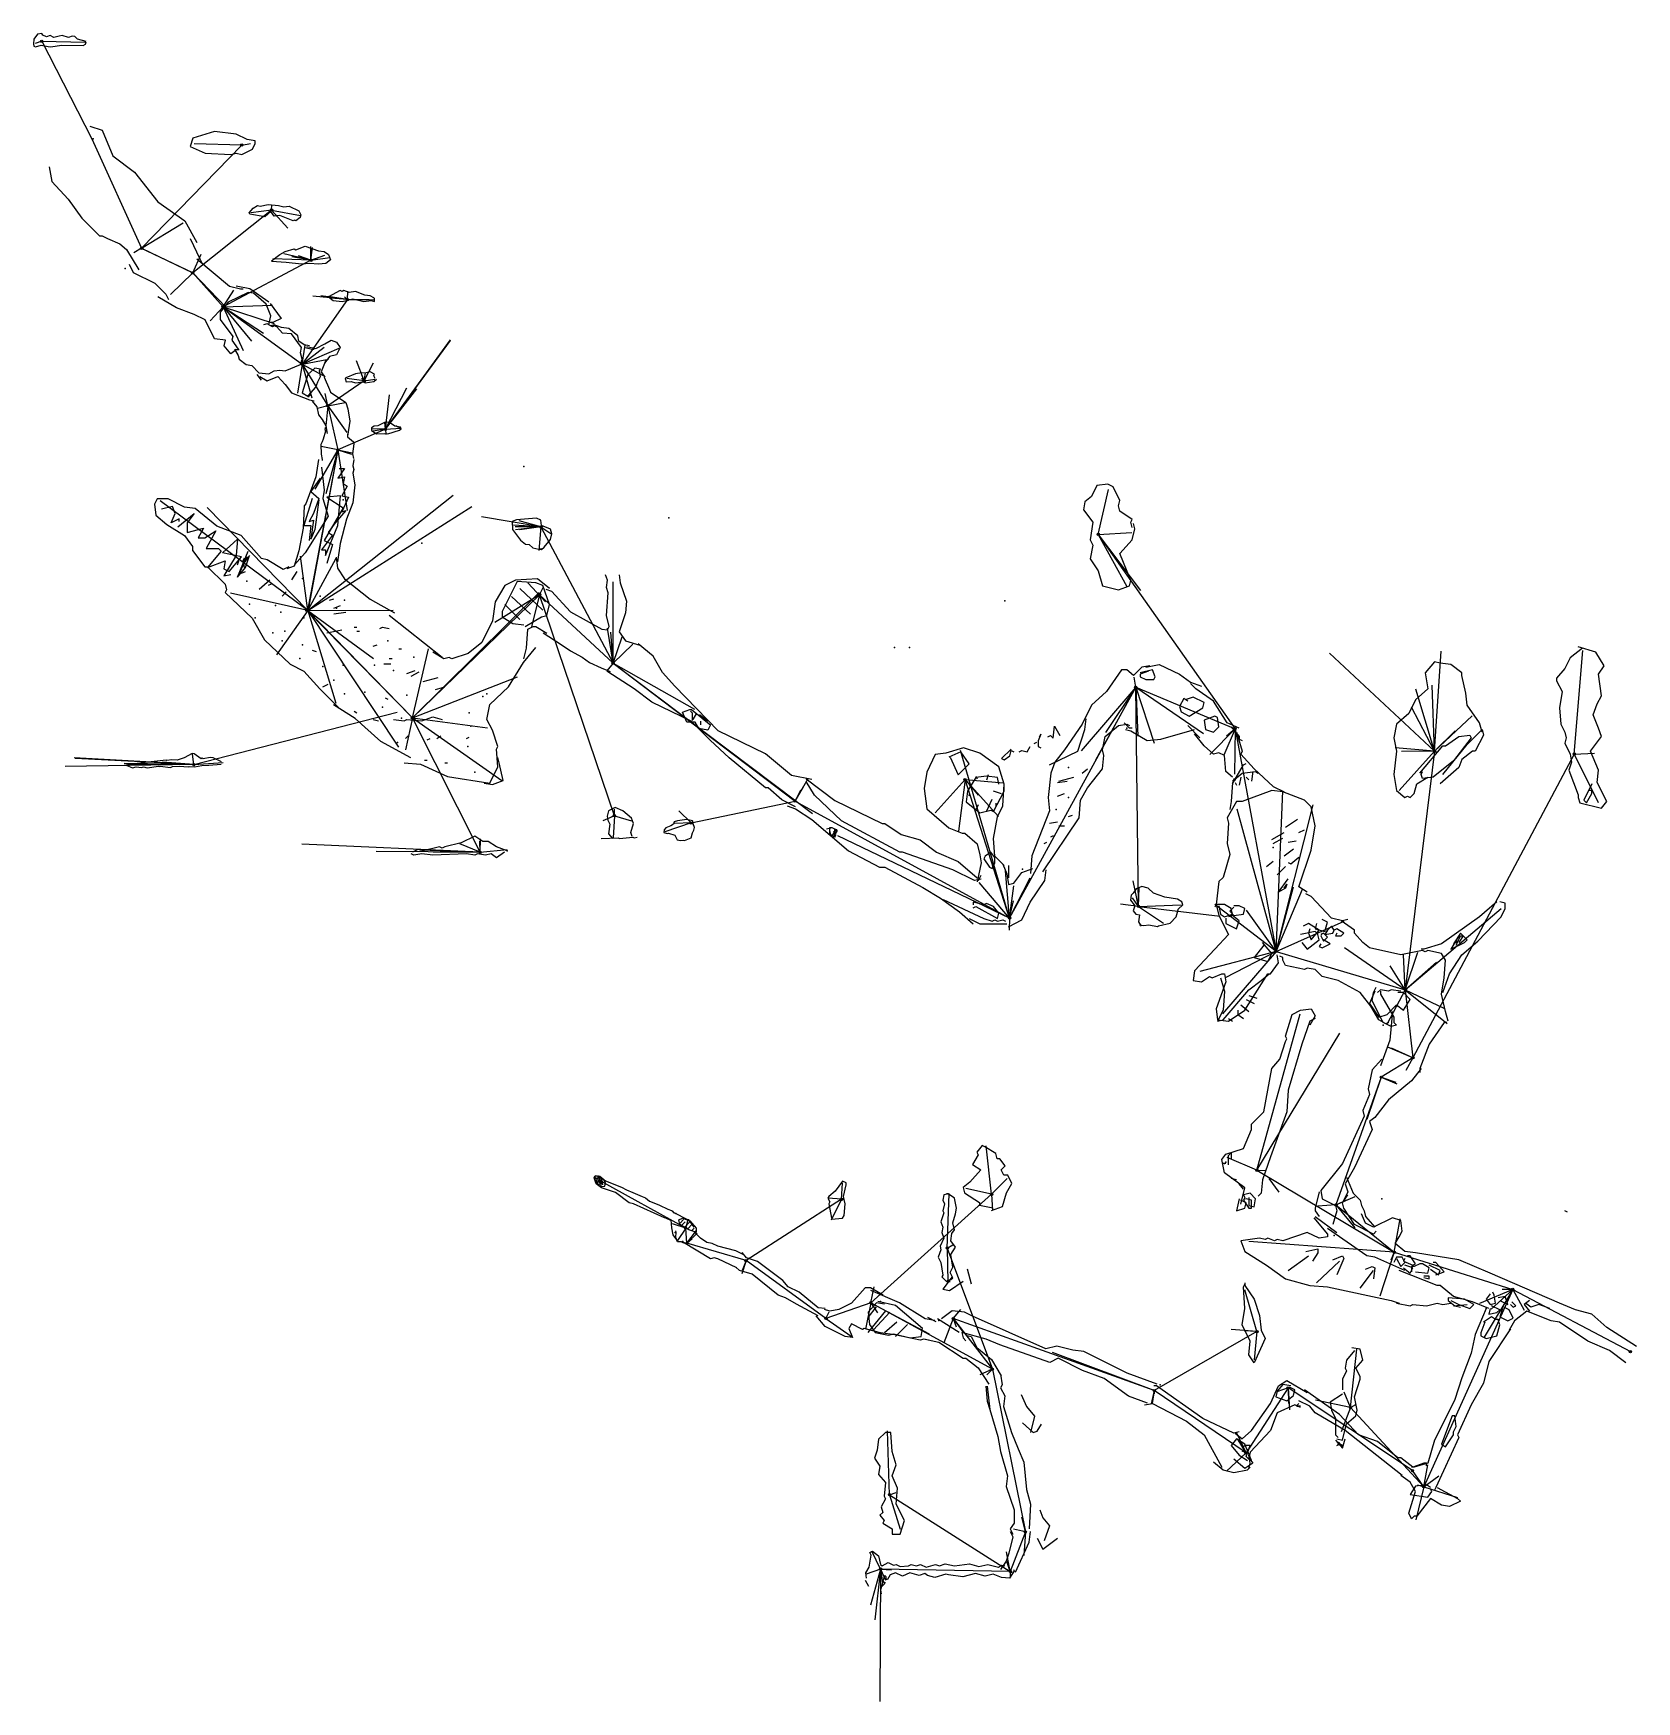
# Model space of a CAD drawing. Extents: x -5 to 137, y -138 to 9.
import ezdxf

# ---------------------------------------------------------------- set-up
doc = ezdxf.new("R2010")
doc.units = 0

msp = doc.modelspace()

# ---------------------------------------------------------------- linework, layer by layer
at = {"layer": 'Shots', "color": 1}
for p, q in [((0, 0), (4.396, -9.68)), ((4.396, -9.68), (8.918, -11.866)), ((8.918, -11.866), (11.608, -14.858)), ((11.608, -14.858), (18.62, -19.938)), ((18.62, -19.938), (20.874, -23.616)), ((20.874, -23.616), (21.762, -27.524)), ((21.762, -27.524), (19.11, -41.744)), ((28.358, -51.242), (39.62, -40.344)), ((39.62, -40.344), (46.116, -46.386)), ((19.11, -41.744), (28.358, -51.242)), ((46.116, -46.386), (62.234, -58.61)), ((81.214, -68.962), (92.378, -48.532)), ((92.378, -48.532), (101.172, -52.2)), ((101.172, -52.2), (104.79, -71.914)), ((81.214, -68.962), (77.266, -56.706)), ((62.234, -58.61), (81.214, -68.962)), ((104.79, -71.914), (116.23, -75.304)), ((116.23, -75.304), (116.902, -81.33)), ((116.902, -81.33), (114.104, -83.036)), ((114.104, -83.036), (110.092, -94.344)), ((52.556, -96.404), (44.98, -92.218)), ((110.092, -94.344), (115.248, -98.536)), ((52.65, -97.728), (52.556, -96.404)), ((57.886, -99.27), (52.65, -97.728)), ((115.248, -98.536), (125.738, -101.824)), ((64.95, -104.386), (57.886, -99.27)), ((125.738, -101.824), (117.862, -119.292)), ((125.738, -101.824), (136.148, -107.328)), ((68.934, -103.004), (64.95, -104.386)), ((79.684, -108.88), (68.934, -103.004)), ((76.23, -104.404), (79.684, -108.88)), ((94.014, -110.772), (76.23, -104.404)), ((79.684, -108.88), (82.608, -123.28)), ((105.858, -110.532), (102.136, -116.298)), ((116.866, -117.854), (105.858, -110.532)), ((102.136, -116.298), (94.014, -110.772)), ((117.862, -119.292), (116.866, -117.854)), ((82.608, -123.28), (81.266, -126.788)), ((81.266, -126.788), (69.8, -126.568))]:
    msp.add_line(p, q, dxfattribs=at)
for centre in [(-4.44, 8.64), (13.26, -0.54), (15.9, -6.3), (4.396, -9.68), (8.918, -11.866), (19.38, -10.74), (11.608, -14.858), (22.62, -14.22), (18.62, -19.938), (24.1, -21.42), (20.874, -23.616), (25.98, -25.7), (21.762, -27.524), (39.74, -34.34), (89.06, -35), (39.62, -40.344), (19.11, -41.744), (46.116, -46.386), (92.378, -48.532), (28.358, -51.242), (101.172, -52.2), (118.82, -54.2), (131.18, -54.44), (9.02, -55.38), (77.266, -56.706), (62.234, -58.61), (46.24, -59.9), (53.02, -60.54), (34.36, -63.14), (92.62, -67.92), (81.214, -68.962), (104.79, -71.914), (116.23, -75.304), (116.902, -81.33), (114.104, -83.036), (103.1, -91.28), (44.98, -92.218), (66.34, -93.84), (79.62, -93.4), (110.092, -94.344), (52.556, -96.404), (52.65, -97.728), (75.7, -98.16), (115.248, -98.536), (57.886, -99.27), (125.738, -101.824), (68.934, -103.004), (64.95, -104.386), (76.23, -104.404), (103.1, -105.56), (136.148, -107.328), (79.684, -108.88), (94.014, -110.772), (105.858, -110.532), (111.38, -112.28), (102.136, -116.298), (116.866, -117.854), (117.862, -119.292), (70.58, -120), (82.608, -123.28), (69.8, -126.568), (81.266, -126.788)]:
    msp.add_circle(centre, 0.1, dxfattribs=at)
at = {"layer": 'Sketch', "color": 255}
for p, q in [((-4.44, 8.64), (0, 0)), ((13.26, -0.54), (4.396, -9.68)), ((15.9, -6.3), (8.918, -11.866)), ((19.38, -10.74), (11.608, -14.858)), ((22.62, -14.22), (18.62, -19.938)), ((24.1, -21.42), (20.874, -23.616)), ((25.98, -25.7), (21.762, -27.524)), ((39.74, -34.34), (46.116, -46.386)), ((89.06, -35), (101.172, -52.2)), ((46.24, -59.9), (39.62, -40.344)), ((92.62, -67.92), (92.378, -48.532)), ((9.02, -55.38), (27, -50.738)), ((34.36, -63.14), (28.358, -51.242)), ((118.82, -54.2), (116.23, -75.304)), ((131.18, -54.44), (116.902, -81.33)), ((53.02, -60.54), (62.234, -58.61)), ((103.1, -91.28), (115.248, -98.536)), ((66.34, -93.84), (57.886, -99.27)), ((79.62, -93.4), (68.934, -103.004)), ((75.7, -98.16), (79.684, -108.88)), ((103.1, -105.56), (94.014, -110.772)), ((111.38, -112.28), (117.862, -119.292)), ((70.58, -120), (81.266, -126.788))]:
    msp.add_line(p, q, dxfattribs=at)
at = {"layer": 'Sketch', "color": 0}
for points in [[(-0.5, 8.62), (-1.26, 8.82), (-1.5, 9.06), (-1.74, 9.1), (-2.06, 8.98), (-2.62, 9.14), (-2.9, 9.1), (-3.38, 8.98), (-3.7, 9.14), (-4.02, 9.02), (-4.34, 9.18), (-4.42, 9.34), (-4.82, 9.26), (-5.14, 8.82), (-5.18, 8.42), (-5.14, 8.22), (-4.98, 8.14), (-4.5, 8.3), (-3.86, 8.18), (-3.62, 8.14), (-2.7, 8.3), (-0.78, 8.26), (-0.58, 8.38), (-0.5, 8.58)], [(-0.18, 1.14), (0.9, 0.78), (1.86, -1.5), (3.78, -2.94), (5.82, -5.58), (8.22, -7.26), (9.3, -9.18)], [(14.46, -0.18), (13.74, -0.06), (12.78, 0.42), (10.86, 0.66), (8.94, 0.06), (8.7, -0.66), (10.02, -1.26), (12.3, -1.38), (12.78, -1.26), (13.26, -1.38), (14.22, -0.9), (14.46, -0.42), (14.46, -0.18)], [(-3.78, -2.46), (-3.54, -3.78), (-2.1, -5.34), (-0.9, -7.02), (0.66, -8.58), (0.9, -8.58), (1.38, -8.82), (2.46, -9.3), (3.06, -9.78), (4.14, -11.58)], [(15.84, -6.42), (15.3, -6.9), (13.98, -6.66), (13.92, -6.54), (14.28, -6.12), (14.64, -5.88), (14.88, -5.94), (15.6, -5.82), (16.5, -5.88), (16.98, -6), (17.46, -5.94), (18.3, -6.36), (18.48, -6.72), (18.42, -6.96), (18.06, -7.26), (17.94, -7.2), (17.82, -7.26), (16.62, -6.78), (16.14, -6.84), (15.84, -6.42)], [(8.7, -8.82), (9.54, -10.62), (9.78, -11.1)], [(15.9, -10.78), (16.62, -10.22), (17.1, -9.98), (17.9, -9.74), (18.06, -9.82), (18.86, -9.5), (20.06, -9.9), (20.54, -9.98), (20.94, -10.22), (21.1, -10.7), (20.7, -11.02), (20.06, -11.1), (19.26, -11.02), (18.54, -11.1), (17.18, -10.94), (15.9, -10.86)], [(3.3, -11.1), (3.66, -11.82), (5.58, -12.78), (6.54, -13.74), (6.78, -14.22)], [(9.3, -10.62), (12.18, -13.02), (13.14, -13.26), (13.38, -13.26)], [(15.66, -14.46), (13.98, -13.26), (12.78, -13.02)], [(13.02, -18.66), (12.78, -18.66), (12.3, -19.02), (11.7, -18.3), (11.82, -17.82), (10.86, -17.7), (10.02, -16.02), (9.06, -15.54), (7.5, -14.94), (5.82, -13.98)], [(15.78, -14.58), (16.74, -15.9), (16.02, -16.26), (15.78, -16.26)], [(24.94, -14.06), (24.62, -13.9), (24.14, -13.82), (23.34, -13.5), (22.78, -13.58), (22.3, -13.42), (22.14, -13.5), (21.98, -13.42), (20.94, -13.98), (21.34, -14.3), (22.14, -14.38), (23.1, -14.14), (24.06, -14.38), (24.7, -14.3), (25.02, -14.38), (25.02, -14.06)], [(19.26, -18.3), (18.78, -18.22), (18.3, -17.9), (18.22, -17.42), (17.42, -16.78), (16.78, -16.7), (16.14, -16.46), (15.82, -16.54)], [(18.86, -18.46), (19.5, -18.62), (19.66, -18.62)], [(19.02, -18.38), (19.82, -18.54), (20.62, -18.14), (21.18, -17.82), (21.66, -17.98), (21.98, -18.46), (21.66, -19.1), (21.02, -19.26), (20.62, -19.82)], [(20.7, -19.58), (20.3, -20.62), (20.62, -21.1)], [(25.06, -21.22), (24.94, -20.98), (25.02, -20.82), (24.62, -20.62), (24.14, -20.74), (23.9, -20.7), (23.34, -20.78), (22.46, -21.14), (22.42, -21.22), (22.5, -21.5), (22.94, -21.46), (23.34, -21.58), (24.02, -21.5), (24.18, -21.58), (24.94, -21.46), (25.18, -21.26)], [(15.02, -21.34), (14.62, -20.86)], [(14.86, -21.02), (15.5, -21.42), (16.46, -21.02), (17.1, -21.74), (17.66, -22.46), (19.26, -23.1), (19.66, -23.18)], [(20.54, -21.1), (21.02, -22.18), (21.1, -22.42), (22.46, -23.34), (22.66, -23.9), (22.82, -24.98), (22.62, -26.3)], [(19.5, -23.22), (19.9, -23.7), (20.06, -24.42), (20.38, -24.82), (20.7, -25.38), (20.82, -26.06)], [(27.38, -25.62), (26.98, -25.46), (26.82, -25.42), (26.34, -25.1), (25.94, -25.06), (25.3, -25.38), (24.98, -25.42), (24.74, -25.58), (24.74, -25.82), (25.06, -26.02), (25.22, -26.1), (25.86, -26.06), (26.18, -26.1), (27.22, -25.78), (27.38, -25.66), (27.3, -25.5), (26.98, -25.46), (26.9, -25.38)], [(20.62, -25.54), (20.66, -25.62), (20.62, -25.7), (20.66, -25.86), (20.46, -26.58), (20.38, -26.82), (20.26, -27.06), (20.3, -27.9), (20.38, -28.38), (20.38, -28.46)], [(22.62, -26.14), (22.62, -26.38), (23.14, -26.82), (23.18, -26.98), (23.06, -27.86), (23.14, -28.3)], [(20.06, -28.38), (19.82, -29.9), (18.94, -32.3), (18.78, -32.46), (18.7, -34.46), (18.3, -36.46), (17.9, -37.82), (17.26, -38.06)], [(23.18, -28.38), (23.1, -28.94), (23.18, -29.26), (23.1, -29.58), (23.26, -30.62), (23.1, -32.22), (22.54, -33.66), (21.98, -35.82), (21.74, -37.42)], [(92.06, -34.4), (91.94, -33.92), (92.06, -33.68), (90.98, -32.96), (90.86, -32.48), (90.98, -32), (90.38, -30.8), (89.9, -30.56), (88.94, -30.68), (88.46, -31.64), (87.86, -32.12), (87.74, -32.84), (88.58, -33.92), (88.34, -35.48), (88.58, -35.96), (88.34, -37.16), (89.06, -38.24), (89.42, -39.56), (90.86, -39.92), (91.82, -39.56), (91.94, -39.08), (90.98, -36.68), (92.06, -35.48), (92.3, -34.52), (92.18, -34.04)], [(17.42, -37.86), (16.94, -38.1), (15.5, -37.26), (15.02, -37.14), (13.22, -35.1), (11.06, -34.26), (9.14, -32.7), (8.18, -32.58), (6.74, -31.86), (5.78, -31.86), (5.54, -32.34), (5.66, -33.3), (6.62, -34.14), (8.18, -35.1), (8.9, -36.06), (8.9, -36.42), (9.98, -37.86), (10.22, -37.86), (11.78, -39.42), (11.9, -39.9), (11.78, -40.14), (14.18, -42.42), (15.26, -44.34), (17.54, -46.5), (18.74, -47.1), (20.18, -48.66), (21.86, -50.34)], [(39.54, -36.3), (39.78, -36.34), (40.02, -36.14), (40.58, -35.46), (40.7, -34.94), (40.58, -34.54), (39.94, -34.26), (39.78, -34.22), (39.74, -33.74), (39.34, -33.58), (37.58, -33.7), (37.18, -33.86), (37.22, -34.58), (37.94, -35.5), (38.38, -35.86), (38.7, -35.9), (39.02, -36.18), (39.54, -36.3), (39.78, -36.26)], [(21.62, -37.02), (21.74, -37.98), (22.34, -38.94), (24.62, -40.74), (26.78, -41.94)], [(40.5, -39.78), (39.42, -38.94), (37.5, -39.06), (36.54, -39.54), (35.7, -40.98), (35.46, -42.66), (34.5, -44.58), (33.3, -45.54), (31.86, -46.02), (31.62, -45.9), (31.14, -46.02), (30.18, -45.42)], [(40.18, -39.86), (40.66, -40.02), (42.34, -41.86), (45.14, -43.38), (45.62, -43.46), (45.78, -43.14), (45.54, -42.18), (45.7, -40.18), (45.54, -39.7), (45.62, -39.06), (45.46, -38.58)], [(46.66, -38.58), (46.74, -39.3), (47.3, -40.9), (47.22, -41.94), (46.66, -43.62), (47.22, -44.42), (48.5, -44.82)], [(26.32, -42.14), (31, -45.86)], [(38.22, -46.02), (38.46, -45.06), (38.58, -43.38), (39.06, -43.14), (39.3, -43.14), (40.26, -43.74)], [(39.94, -43.7), (41.54, -44.74), (42.34, -45.3), (43.38, -45.86), (44.02, -46.34), (45.06, -46.82), (45.86, -47.14)], [(27.64, -55.22), (29.08, -55.34), (31.48, -56.42), (35.2, -57.02), (35.92, -55.58), (35.8, -54.02), (35.92, -53.78), (35.44, -52.34), (34.96, -51.38), (35.2, -50.06), (36.88, -48.5), (38.2, -46.34), (39.28, -45.02)], [(63.7, -56.7), (61.9, -56.34), (59.62, -54.42), (55.42, -52.38), (51.58, -48.42), (50.5, -47.22), (49.66, -45.78), (48.34, -44.7)], [(131.9, -45.08), (130.82, -45.92), (130.34, -46.88), (129.62, -47.72), (129.62, -47.96), (130.1, -48.92), (129.86, -50.36), (129.98, -51.8), (130.34, -52.52), (130.46, -53), (130.34, -53.48), (130.82, -54.44), (130.94, -55.16), (130.7, -55.88), (131.54, -58.04), (131.54, -58.28)], [(131.54, -58.28), (131.66, -58.76), (133.58, -59.24), (134.06, -58.64), (133.22, -56.96), (133.34, -55.88), (132.62, -54.2), (133.58, -52.88), (133.34, -52.16), (132.86, -50.96), (133.22, -50), (133.58, -49.28), (133.34, -47.36), (133.82, -46.64), (133.1, -45.44), (131.54, -44.96)], [(62.26, -59.1), (61.06, -58.5), (59.86, -57.42), (59.62, -57.42), (56.38, -54.78), (54.7, -53.22), (53.02, -51.54), (49.54, -49.86), (47.98, -48.66), (45.58, -47.1)], [(93.62, -46.64), (92.9, -46.76), (92.18, -47.48), (91.58, -47), (91.1, -47), (89.78, -48.92), (88.46, -50.12), (87.62, -51.8), (86.06, -54.08), (85.22, -55.16), (84.86, -56.12), (84.62, -58.28), (84.74, -59.48), (83.18, -63.44), (83.06, -65)], [(93.26, -46.76), (94.46, -46.52), (96.26, -47.36), (97.22, -48.08), (98.18, -48.44)], [(123.02, -52.52), (122.78, -51.68), (121.7, -50.12), (121.58, -49.04), (121.22, -47.48), (121.22, -47.24), (120.26, -46.52), (119.3, -46.4), (118.82, -46.28), (117.98, -47.24), (118.22, -48.68), (117.14, -49.64), (116.54, -50.84), (115.46, -51.8), (115.22, -53), (115.46, -54.2), (115.22, -56.24), (115.46, -57.68), (116.18, -58.28), (116.42, -58.16), (116.66, -58.28), (117.02, -57.92), (117.26, -57.08), (118.22, -56.48)], [(28.22, -54.78), (25.58, -53.34), (23.3, -51.3), (21.38, -50.1)], [(84.74, -55.4), (87.26, -54.2), (87.86, -52.28), (87.98, -51.32)], [(83.86, -52.92), (83.98, -52.68), (83.74, -53.28), (83.74, -53.76), (83.98, -53.88)], [(84.14, -64.88), (87.38, -60.08), (87.5, -58.52), (88.1, -57.44), (89.42, -55.76), (89.54, -54.56), (89.42, -54.08), (89.66, -52.88), (90.86, -51.92), (91.58, -51.8), (91.82, -51.92)], [(84.58, -52.92), (84.82, -52.8), (85.06, -53.04), (85.18, -51.96), (85.66, -52.8)], [(92.06, -52.16), (91.82, -52.16), (91.34, -51.68)], [(91.46, -52.28), (91.94, -52.4), (93.38, -53.24), (94.58, -53.12), (97.58, -52.28)], [(98.06, -53), (96.98, -51.92)], [(100.94, -56.48), (100.34, -56), (100.22, -54.56), (99.74, -54.32), (99.26, -54.44), (98.42, -53.72), (97.58, -52.64)], [(100.82, -52.04), (101.54, -52.88), (101.54, -53.12), (101.78, -53.24)], [(101.3, -52.52), (101.78, -54.2), (101.66, -54.44), (102.86, -55.76), (104.54, -57.32), (105.5, -57.8)], [(11.48, -55.14), (10.72, -54.78), (10.48, -54.74), (9.84, -54.86), (9.76, -54.82), (9.68, -54.86), (9.04, -54.42), (8.88, -54.38), (8.16, -54.78), (7.56, -54.98), (7.08, -54.94), (6.64, -55.02), (6.56, -54.98), (4.72, -55.18), (3.52, -55.34), (3.36, -55.42), (3.28, -55.38), (3.04, -55.42), (3.6, -55.66), (3.92, -55.58), (4.4, -55.62), (4.56, -55.58), (4.88, -55.66), (5.88, -55.5), (5.96, -55.54), (6.04, -55.5), (6.96, -55.62), (7.12, -55.54), (7.76, -55.5), (8.52, -55.58), (8.6, -55.54), (9.08, -55.58), (9.72, -55.46), (10.36, -55.42), (11.44, -55.34)], [(80.74, -64.32), (79.9, -63.48), (79.78, -61.92), (80.14, -60), (80.62, -59.04), (80.74, -57.12), (80.26, -55.56), (78.58, -54.36), (77.14, -53.88), (75.58, -54.36), (74.62, -54.48), (73.9, -56.04), (73.66, -57.48), (73.9, -59.28), (75.82, -60.96), (77.02, -61.44), (77.26, -61.44), (78.34, -62.4), (78.58, -63.36), (78.7, -64.08), (78.34, -65.76)], [(81.34, -54), (80.5, -54.84), (80.74, -54.96), (81.22, -54.6), (81.34, -54.12), (81.58, -54.24)], [(82.06, -54.24), (82.3, -54.12), (82.78, -54.24), (83.02, -53.76)], [(83.38, -53.52), (83.62, -53.4)], [(34.72, -57.02), (35.44, -57.14), (36.4, -56.78), (36.04, -55.22), (35.92, -54.74)], [(101.06, -56.6), (100.94, -57.08), (101.9, -55.4), (102.14, -55.28)], [(100.94, -56.84), (101.78, -56.12), (102.98, -56), (103.22, -56.12)], [(102.74, -56), (102.62, -56.84)], [(63.22, -56.64), (65.74, -58.56), (69.94, -60.6), (70.18, -60.6), (71.62, -61.56), (73.3, -62.04), (74.74, -63.12), (76.66, -63.96), (78.34, -65.4)], [(78.7, -65.52), (78.1, -65.64), (76.18, -64.68), (71.74, -63.12), (71.5, -63.12), (66.34, -60.36), (63.94, -58.08), (63.22, -56.88)], [(80.26, -57.12), (80.14, -56.52), (79.18, -56.4), (78.22, -56.52), (77.5, -57.72), (77.38, -58.68), (78.58, -59.64), (79.54, -59.4), (79.78, -59.52), (80.74, -57.72), (80.74, -57.24)], [(77.62, -57.12), (77.74, -57.36)], [(78.22, -56.4), (78.34, -56.64)], [(79.3, -56.28), (79.18, -56.76)], [(100.94, -56.96), (100.82, -58.64), (100.7, -59.36)], [(101.18, -56.96), (101.3, -57.2)], [(101.66, -56.48), (101.54, -57.2)], [(102.14, -56.48), (102.38, -56.72)], [(61.54, -59.04), (62.26, -59.28), (63.7, -60.24), (66.94, -63), (69.7, -64.44), (70.18, -64.44), (73.54, -66.24), (75.1, -67.2), (76.78, -68.4), (77.98, -69.48)], [(78.22, -59.4), (78.46, -58.92)], [(79.18, -59.52), (79.66, -58.44)], [(80.5, -57.96), (79.78, -57.72)], [(80.02, -59.04), (80.02, -58.8)], [(107.54, -66.68), (106.82, -66.2), (107.9, -62.96), (108.26, -60.8), (107.9, -59.12), (107.3, -58.52), (105.38, -57.8), (104.42, -57.68), (101.78, -58.64), (101.3, -58.64), (100.46, -60.08), (100.58, -60.56), (100.46, -62.36), (100.7, -63.32), (100.1, -65.36), (99.74, -65.72), (99.5, -67.76), (99.74, -68.72), (100.58, -70.4), (99.38, -71.72), (97.58, -73.64), (97.46, -74.48), (98.18, -74.6), (98.9, -74.12), (99.14, -74.24), (99.98, -73.88), (100.22, -73.88), (100.34, -74.6), (99.5, -77), (99.62, -77.96), (100.58, -78.08), (102.02, -77.12), (104.06, -73.88), (104.3, -73.88), (105.02, -72.92), (104.9, -72.2)], [(47.82, -61.74), (47.7, -61.38), (47.94, -60.6), (47.76, -60.12), (46.98, -59.46), (46.32, -59.16), (45.72, -59.46), (45.6, -59.94), (45.66, -60.3), (45.84, -60.66), (45.72, -61.5), (46.08, -61.92)], [(53.14, -60.36), (52.66, -60.24), (51.82, -60.36), (51.52, -60.45), (51.46, -60.66), (51.22, -60.81), (50.8, -60.96), (50.65, -61.14), (50.62, -61.38), (50.92, -61.47), (51.04, -61.44), (51.58, -61.62), (51.79, -62.04), (52.09, -62.1), (52.33, -62.07), (52.45, -62.1), (53.02, -61.86), (53.14, -61.41), (53.26, -61.17), (53.32, -60.93), (53.2, -60.63), (53.17, -60.39), (53.11, -60.33)], [(36.76, -63.02), (35.8, -62.66), (35.08, -62.18), (34.6, -62.18), (33.88, -61.7), (32.68, -62.3), (31.24, -62.66), (31, -62.78), (30.76, -62.66), (29.32, -63.02), (28.84, -62.9), (28.36, -63.14)], [(36.52, -63.14), (35.8, -63.62), (35.32, -63.26), (34.84, -63.38), (34.12, -63.26), (33.88, -63.38), (33.16, -63.26), (30.16, -63.38), (29.2, -63.26), (28.48, -63.38), (28.24, -63.26)], [(80.62, -64.2), (80.98, -65.04), (81.1, -66), (81.58, -65.88), (82.3, -64.92), (83.26, -64.56)], [(81.1, -64.32), (81.1, -65.4)], [(81.1, -69.72), (82.3, -69.12), (83.02, -67.56), (84.34, -65.64), (84.46, -64.68)], [(78.46, -65.64), (78.7, -65.16)], [(95.42, -69.4), (95.94, -68.84), (96.14, -68.24), (96.14, -68.16), (96.54, -67.8), (96.46, -67.52), (96.06, -67.28), (94.94, -67.12), (93.94, -66.76), (93.46, -66.32), (92.9, -66.16), (92.42, -66.36), (92.14, -66.76), (91.98, -66.92), (91.9, -67.36), (92.22, -67.8), (92.26, -67.96), (92.14, -68.32), (92.38, -68.6), (92.7, -68.68), (92.62, -69.28), (92.86, -69.68)], [(75.34, -67.32), (78.94, -69), (79.66, -69.24), (79.9, -69.12), (80.14, -69.24), (80.62, -69.12), (80.86, -69.24)], [(111.14, -69.08), (110.66, -69.2), (109.7, -68.96), (107.9, -67.04), (107.42, -66.8)], [(124.34, -67.52), (122.78, -68.84), (119.42, -71.24), (117.86, -71.72), (117.62, -71.72)], [(119.54, -75.56), (120.14, -73.88), (121.22, -72.2), (122.66, -71), (124.7, -68.84), (125.06, -68.12), (125.06, -67.64), (124.58, -67.52)], [(77.62, -69), (78.58, -69.48), (80.98, -69.48)], [(120.02, -78.08), (119.78, -77.24), (119.42, -75.68), (119.66, -74.24), (119.78, -72.68), (119.42, -72.08), (118.22, -71.84), (117.98, -71.96), (117.74, -71.84), (115.82, -72.2), (113.06, -71.6), (112.46, -71.12), (111.74, -70.28), (111.74, -70.04), (110.54, -69.2)], [(120.98, -70.52), (120.26, -71.72), (121.46, -71.12), (121.7, -70.88), (121.1, -70.28), (120.5, -71.24), (120.86, -71), (120.74, -71.36), (120.86, -71.12), (121.1, -70.52), (121.34, -70.52), (120.98, -71.12)], [(114.74, -78.2), (114.5, -78.32), (113.9, -77.96), (113.18, -76.76), (112.22, -75.56), (110.3, -74.48), (108.86, -74.12), (108.26, -73.52), (107.54, -73.4), (107.3, -73.52), (105.62, -73.16), (105.38, -72.68), (105.38, -72.44), (105.14, -72.32)], [(99.86, -74.24), (100.22, -75.44), (100.1, -77.12), (99.62, -78.08), (100.1, -77.96), (102.38, -75.32), (103.46, -74.48), (104.18, -73.88)], [(101.66, -76.64), (102.38, -77.24)], [(102.14, -76.16), (102.86, -76.52)], [(102.38, -75.8), (103.1, -76.04)], [(101.66, -94.28), (102.02, -92.84), (100.22, -91.52), (99.98, -90.32), (100.34, -89.84), (101.9, -89.36), (102.62, -87.68), (102.62, -87.2), (103.7, -86.12), (104.42, -82.28), (105.14, -81.44), (105.62, -79.88), (105.74, -79.64), (105.62, -79.4), (106.22, -77.48), (106.94, -77.12), (107.9, -77), (108.26, -77.6), (107.78, -78.44)], [(100.58, -77.84), (100.94, -78.08)], [(101.42, -77.12), (101.42, -77.48), (101.9, -77.84)], [(108.26, -77.84), (107.78, -78.08), (107.06, -80.12), (105.86, -84.2), (105.74, -86.12), (104.3, -90.08), (103.58, -92.12), (103.46, -93.32), (103.22, -93.56)], [(115.1, -77.24), (114.86, -79.76), (114.02, -82.04)], [(119.9, -78.2), (119.66, -78.2), (118.34, -80.12), (117.5, -82.28), (117.5, -82.64)], [(114.14, -81.44), (113.3, -82.4), (112.94, -84.08), (113.06, -84.56), (112.46, -86), (112.58, -86.48), (110.66, -90.68), (108.74, -93.08), (108.86, -93.8), (110.06, -94.4), (110.18, -94.88), (109.82, -96.08)], [(117.62, -82.28), (116.78, -83.36), (114.74, -85.04), (113.54, -86.6), (113.06, -86.96), (113.3, -87.68), (111.74, -91.04), (110.9, -92.48), (111.14, -93.2), (110.66, -94.16)], [(79.62, -94.84), (80.58, -94.48), (80.94, -93.28), (81.42, -92.44), (81.06, -91.72), (80.7, -91.72), (80.46, -91.24), (80.82, -90.88), (80.34, -90.28), (80.1, -90.28), (79.98, -89.8), (79.02, -89.2), (78.78, -89.08), (78.3, -89.68), (78.42, -89.92), (77.94, -90.76), (78.66, -91.24), (77.7, -92.32), (77.1, -92.8), (77.22, -93.28), (78.54, -94.12), (78.54, -94.36), (79.74, -94.6)], [(100.58, -90.8), (100.58, -89.96), (100.82, -89.72), (100.82, -90.32)], [(100.34, -90.68), (100.1, -90.68)], [(51.3, -95.76), (50.74, -95.48), (50.66, -95.48), (47.94, -94.24), (47.54, -94.16), (46.34, -93.24), (45.1, -92.84), (44.62, -92.48), (44.46, -91.96), (44.5, -91.8), (44.82, -91.76), (45.46, -92.2), (46.86, -92.76), (47.3, -93), (47.86, -93.24), (48.7, -93.6), (48.98, -93.72), (49.34, -94), (49.74, -94.16), (50.22, -94.36), (50.98, -94.72), (51.3, -94.84), (51.5, -95.04), (51.58, -95.04), (51.66, -95.12), (51.74, -95.08)], [(65.46, -95.6), (66.42, -95.52), (66.58, -95.28), (66.66, -94.24), (66.5, -93.6), (66.74, -92.56), (66.74, -92.4), (66.42, -92.24), (65.78, -93.12), (65.22, -93.6), (65.14, -93.76), (65.3, -94.08), (65.22, -94.24), (65.46, -95.52)], [(101.3, -92.12), (100.82, -92)], [(101.9, -92.96), (101.54, -92.48)], [(105.08, -93.22), (104.18, -92.02)], [(111.02, -91.88), (111.62, -93.32), (112.22, -93.92), (112.34, -94.4), (112.58, -94.88), (112.7, -95.36), (113.54, -96.32)], [(75.86, -93.36), (75.38, -93.44), (75.3, -93.92), (75.46, -94.24), (75.3, -94.88), (75.38, -95.04), (75.14, -95.84), (75.3, -96.32), (75.22, -96.8), (75.38, -97.28), (75.06, -98), (75.14, -98.32), (74.9, -98.96), (75.14, -99.44), (75.3, -100.56), (75.22, -100.72), (75.62, -101.12), (75.94, -101.12)], [(75.7, -101.04), (76.02, -100.96), (76.18, -100.8), (75.94, -100.32), (76.18, -99.84), (76.02, -98.72), (76.42, -98.08), (76.02, -97.52), (76.1, -96.88), (76.34, -96.56), (76.18, -95.92), (76.42, -95.12), (76.5, -94.64), (76.34, -93.76), (75.78, -93.36), (75.62, -93.36)], [(108.62, -93.2), (108.26, -94.64), (108.26, -94.88), (108.62, -95.36)], [(113.66, -96.68), (113.42, -96.92), (111.74, -96.08), (110.78, -94.64), (110.66, -94.16), (111.14, -93.44)], [(51.22, -95.68), (51.3, -96.36), (51.42, -97), (51.82, -97.56)], [(53.3, -96.32), (52.82, -95.68), (52.74, -95.68), (51.54, -95.04), (51.38, -94.88)], [(108.14, -95.48), (109.34, -96.92), (109.34, -97.16), (108.62, -97.28), (107.54, -96.8), (105.38, -97.52), (104.9, -97.4), (104.66, -97.52), (104.06, -97.28), (103.82, -97.4), (103.34, -97.28), (101.66, -97.52), (102.02, -98.48), (103.94, -99.68), (105.62, -100.88), (107.78, -101.48), (109.34, -101.6), (114.98, -102.8), (115.7, -103.04)], [(108.26, -95.36), (110.18, -96.8)], [(136.7, -106.88), (134.06, -105.2), (132.74, -104), (131.3, -103.64), (129.86, -103.04), (123.74, -100.4), (120.98, -99.2), (117.14, -98.6), (116.18, -98.48), (115.34, -97.76), (115.7, -97.16), (115.94, -96.68), (115.82, -95.72), (115.1, -95.48), (113.42, -96.32), (112.7, -95.96), (112.34, -95.12)], [(52.38, -97.72), (52.14, -97.6), (51.82, -97.6), (51.66, -97.24), (51.7, -96.76), (51.66, -96.64)], [(57.62, -98.72), (56.98, -98.4), (55.38, -98), (54.9, -97.76), (54.42, -97.68), (53.86, -97.28), (53.3, -96.72)], [(116.18, -100.16), (113.54, -98.96), (112.82, -98.84), (109.34, -96.44)], [(57.06, -99.92), (55.38, -99.12), (55.06, -99.04), (54.74, -99.12), (52.34, -97.68), (52.26, -97.52)], [(64.9, -103.52), (64.26, -103.44), (62.58, -102.08), (61.62, -101.6), (61.14, -101.04), (58.9, -99.36), (57.94, -99.04), (57.54, -98.56)], [(105.86, -100.16), (107.66, -98.84)], [(107.42, -98.48), (108.5, -98.24), (108.5, -98.6), (108.02, -99.32)], [(109.82, -99.2), (110.66, -98.84), (110.78, -99.08), (110.18, -100.52)], [(64.26, -104.16), (62.34, -103.12), (61.38, -102.56), (60.74, -102.32), (58.42, -100.48), (57.3, -100.16), (56.98, -99.84)], [(77.46, -100), (77.82, -101.32)], [(108.38, -101.24), (110.42, -99.32)], [(112.22, -101.72), (113.42, -100.16)], [(112.7, -100.04), (113.3, -99.8), (113.54, -99.92), (113.42, -100.88)], [(123.62, -103.52), (122.18, -102.92), (120.5, -102.44), (119.3, -101.48), (119.06, -101.48), (115.7, -100.16)], [(70.02, -102.32), (68.9, -101.68), (68.42, -101.68), (67.22, -103.04), (66.1, -103.6), (65.3, -103.76), (64.82, -103.6)], [(76.14, -100.72), (75.3, -101.8), (75.9, -101.92), (77.1, -101.08)], [(102.02, -101.24), (102.02, -101.48), (102.86, -102.68), (103.34, -104.12), (103.46, -105.44), (103.82, -106.16), (102.86, -108.32), (102.38, -107.6), (102.5, -106.4), (101.78, -104.96), (102.02, -103.52), (101.9, -101.6), (102.02, -101.36)], [(74.58, -104.56), (73.74, -104.44), (71.46, -103), (68.94, -101.92)], [(115.46, -103.04), (116.66, -103.28), (116.9, -103.16), (118.1, -103.28), (119.06, -103.04), (119.54, -103.16), (120.26, -103.04)], [(120.5, -103.28), (121.7, -103.16)], [(74.02, -106.32), (73.62, -106.24), (73.3, -106.32), (71.06, -105.84), (69.78, -105.68), (68.66, -105.36), (68.34, -105.28), (68.18, -105.36), (67.22, -104.88), (66.98, -105.28), (67.3, -106.08), (66.66, -106), (64.9, -105.12), (64.1, -104.16)], [(74.7, -104.68), (73.98, -104.32)], [(76.74, -105.64), (74.82, -104.44)], [(94.26, -110.2), (91.62, -109.24), (87.78, -107.32), (86.82, -107.2), (85.38, -106.84), (84.42, -107.08), (77.94, -104.2), (77.22, -103.84), (76.14, -103.72), (75.18, -104.44)], [(123.38, -103.52), (122.42, -105.8), (122.06, -107.48), (121.22, -109.64), (120.62, -111.56), (119.66, -113.48), (118.82, -115.16), (118.22, -117.2), (117.02, -117.56), (116.78, -117.56)], [(135.74, -108.32), (134.3, -107.24), (132.38, -106.4), (129.86, -104.72), (129.14, -104.6), (126.98, -103.76), (125.9, -104.6), (125.42, -105.44)], [(73.74, -106.24), (74.94, -106.48), (77.1, -107.92), (77.34, -107.92), (78.42, -108.76), (79.38, -110.2)], [(93.42, -111.88), (91.74, -111.28), (89.58, -109.72), (87.66, -109), (85.5, -107.92), (84.78, -108.28), (80.34, -106.72), (79.14, -106.24), (76.98, -105.64), (77.1, -106.12), (77.34, -106.36)], [(77.34, -105.88), (77.82, -106), (78.3, -106.96), (79.62, -108.04), (80.46, -109.48)], [(125.54, -105.32), (123.62, -108.2), (123.14, -110.12), (122.06, -112.04), (120.86, -114.68), (120.98, -114.92), (118.94, -119.36), (118.82, -119.6)], [(110.66, -115.16), (111.02, -113.72), (111.86, -113), (111.98, -112.52), (111.74, -111.32), (112.22, -109.76), (112.22, -109.52), (111.86, -108.8), (112.46, -108.08), (112.22, -107.12), (111.5, -107)], [(111.74, -107.24), (111.02, -108.08), (110.9, -108.8), (111.02, -109.04), (110.66, -109.76), (110.66, -110.72)], [(79.1, -110.4), (79.22, -111.72), (79.46, -112.44)], [(79.22, -110.4), (79.46, -112.44), (80.18, -114.84), (80.42, -116.16), (81.02, -118.32), (80.9, -119.28), (81.62, -121.32), (81.62, -122.52), (81.26, -123), (81.5, -123.48)], [(80.42, -109.32), (80.54, -110.28), (80.42, -110.52), (80.78, -111.24), (80.66, -112.2), (81.38, -114.48), (81.98, -115.92), (82.46, -117.12), (82.7, -119.52), (83.06, -120.84), (82.94, -123)], [(101.54, -114.44), (101.06, -114.56), (98.3, -113.24), (94.22, -110.36), (93.98, -110.36)], [(101.18, -114.56), (101.78, -115.04), (102.62, -114.32), (104.3, -111.92), (105.02, -110.36), (105.74, -109.88), (107.54, -110.96)], [(118.1, -117.44), (118.1, -117.2), (117.86, -117.2), (116.9, -117.56), (115.82, -116.72), (115.58, -116.72), (113.78, -115.28), (112.1, -114.68), (110.42, -112.88), (107.3, -110.72)], [(93.14, -112.04), (93.86, -111.92), (96.86, -113.48), (98.42, -114.68), (99.98, -117.56)], [(106.94, -112.28), (106.46, -112.04), (104.9, -112.76), (104.3, -114.32), (102.5, -116.24), (102.38, -116.72), (102.74, -117.2), (102.02, -117.68), (101.06, -116.84)], [(106.82, -111.92), (106.58, -112.16)], [(106.94, -112.16), (106.94, -112.16), (106.7, -112.16)], [(115.94, -118.28), (110.9, -114.32), (108.26, -112.76), (107.78, -112.16), (106.82, -111.68)], [(110.66, -111.08), (109.58, -111.8), (109.7, -112.52), (110.06, -113.24), (110.06, -114.68), (110.3, -114.92)], [(70.22, -114.48), (69.62, -115.08), (69.5, -116.04), (69.26, -116.76), (69.74, -117.48), (69.62, -118.2), (70.22, -118.92), (70.1, -120.12), (70.22, -120.36), (69.86, -121.08), (69.98, -121.56), (69.74, -121.8), (70.1, -122.28), (69.98, -122.52), (70.82, -123), (70.82, -123.48), (71.54, -123.48), (71.9, -122.28), (71.18, -120.84), (71.3, -119.4), (70.82, -118.32), (71.18, -117.36), (70.82, -116.16), (70.7, -114.48), (70.22, -114.48)], [(102.38, -117.68), (102.5, -117.2), (102.38, -116.48)], [(99.26, -117.08), (100.1, -117.8), (101.06, -118.04), (102.26, -117.8), (102.5, -117.56)], [(119.06, -119.36), (120.86, -120.32), (121.1, -120.56), (120.14, -121.04), (119.42, -120.92), (118.46, -120.32), (117.26, -121.88), (117.02, -121.88), (116.78, -122.12), (116.54, -121.64), (117.14, -119.72), (116.66, -118.88), (115.82, -118.28)], [(81.26, -123.24), (81.5, -123.72), (81.14, -125.16), (80.9, -125.88), (80.42, -126.6)], [(81.74, -126.84), (82.94, -124.2), (83.06, -123.24)], [(68.54, -127.38), (68.48, -126.9), (68.78, -126.42), (68.84, -126.06), (68.96, -125.34), (68.84, -125.1), (69.08, -124.98), (69.62, -125.4), (69.8, -126.18), (69.92, -126.3), (70.46, -126), (70.94, -126.24), (71.18, -126.18), (71.54, -126.36), (72.26, -126.3), (72.5, -126.18), (72.98, -126.3), (73.34, -126.18), (73.82, -126.42), (74.66, -126.18), (75.02, -126.3), (75.5, -126.12), (76.34, -126.3), (77.66, -126.12), (78.5, -126.36), (79.28, -126.18), (80.24, -126.42), (80.48, -126.24), (80.78, -126.3)], [(81.56, -126.6), (81.62, -126.72), (81.2, -127.38), (80.48, -127.32), (79.76, -127.02), (79.04, -127.2), (78.2, -126.96), (77.06, -127.26), (75.8, -127.08), (75.56, -127.02), (74.6, -127.32), (73.94, -127.14), (73.7, -126.96), (73.22, -127.14), (72.38, -126.9), (71.72, -127.2), (71.12, -126.9), (70.64, -127.08), (70.4, -127.5), (70.28, -127.5), (70.28, -127.26), (70.16, -127.14), (69.98, -127.62), (70.16, -127.86), (69.92, -128.1)], [(68.42, -127.56), (68.72, -128.1)], [(70.22, -127.8), (69.98, -127.74), (69.8, -128.4), (69.86, -128.76)]]:
    msp.add_lwpolyline(points, dxfattribs=at)
at = {"layer": 'Sketch', "color": 5}
for points in [[(15.66, -16.46), (15.82, -15.66), (15.42, -14.62), (14.3, -13.66), (13.82, -13.58), (12.06, -14.46), (11.34, -15.34), (11.34, -15.98), (12.46, -17.5), (12.38, -17.82), (12.94, -18.62)], [(12.62, -18.62), (12.94, -19.18), (13.02, -19.5), (13.66, -19.98), (14.14, -20.06), (14.78, -20.7), (15.66, -20.78), (16.14, -20.54), (16.62, -20.46), (17.1, -20.54), (18.46, -19.98), (18.62, -19.5), (18.46, -18.94), (18.54, -18.46), (17.66, -17.26), (16.86, -17.18), (16.38, -16.62), (16.14, -16.54), (15.98, -16.62), (15.5, -16.38), (15.18, -16.46)], [(19.26, -22.62), (19.18, -22.86), (19.18, -22.7), (19.82, -21.98), (19.98, -21.5), (20.22, -21.02), (20.14, -20.54), (20.22, -20.38), (19.74, -20.3), (19.1, -20.86), (18.62, -22.46), (19.1, -22.78), (19.42, -22.62)], [(38.34, -43.14), (39.78, -42.3), (40.26, -42.18), (40.5, -41.22), (39.9, -39.54), (39.3, -39.3), (37.62, -39.18), (36.3, -41.82), (36.3, -42.3), (37.26, -42.9), (38.22, -43.02)], [(37.86, -39.78), (39.9, -41.7)], [(38.58, -39.3), (40.14, -40.98)], [(36.54, -41.22), (37.86, -42.54)], [(37.14, -40.5), (38.82, -42.06)], [(96.98, -49.76), (96.62, -49.52), (96.26, -50.24), (96.38, -50.72), (97.1, -51.08), (98.3, -50.36), (98.42, -49.88), (97.46, -49.4), (96.74, -49.64)], [(54.5, -51.54), (53.78, -50.98), (54.02, -51.3), (54.74, -51.86), (54.5, -52.34), (53.7, -52.18), (53.38, -51.62), (52.66, -51.62), (52.26, -50.74), (52.9, -50.5), (53.06, -50.5), (54.26, -51.46)], [(53.14, -51.46), (53.14, -50.82), (52.98, -50.66)], [(53.22, -51.38), (53.54, -50.82)], [(53.86, -51.54), (53.86, -51.86)], [(99.38, -51.08), (98.42, -51.44), (98.54, -52.28), (99.26, -52.52), (99.74, -52.04), (99.62, -51.2), (99.38, -51.08)], [(45.06, -61.92), (46.56, -61.86), (46.68, -61.92), (47.88, -61.8), (48, -61.86), (48.24, -61.8)], [(44.62, -92.2), (44.82, -92.6), (45.14, -92.72), (45.38, -92.68), (45.46, -92.4), (45.3, -92.12), (44.94, -91.84), (44.54, -91.76), (44.5, -91.84), (44.54, -91.96), (44.5, -92.04)], [(44.54, -92.04), (44.82, -91.96), (44.98, -92.04)], [(44.66, -92.28), (44.62, -91.92)], [(44.62, -92.36), (44.94, -92.24)], [(44.82, -92.36), (44.78, -92), (44.82, -91.8)], [(44.82, -92.6), (45.22, -92.24)], [(44.98, -92.52), (44.9, -91.84)], [(45.06, -92.64), (45.06, -92)], [(45.22, -92.56), (45.1, -91.96)], [(53.54, -96.8), (52.82, -96.56), (52.02, -96.08), (51.94, -95.68), (52.26, -95.52), (52.9, -95.76), (53.46, -96.4), (53.46, -96.72)], [(52.06, -95.96), (52.34, -95.64)], [(52.18, -96.16), (52.5, -95.84)], [(52.46, -96.32), (52.9, -95.84)], [(130.58, -95), (130.34, -94.88)], [(52.7, -96.44), (52.78, -96.44), (53.06, -96.12)], [(53.1, -96.6), (53.3, -96.4)], [(70.14, -103.12), (69.42, -103), (68.7, -103.84), (68.82, -104.92), (69.3, -105.64), (70.5, -105.88), (70.98, -105.76), (72.42, -106.12), (73.38, -106), (73.5, -105.28), (71.1, -103.24), (69.54, -102.88)], [(127.22, -102.8), (126.74, -103.16), (127.22, -103.76)], [(129.02, -103.52), (128.06, -103.16), (127.34, -103.4), (126.86, -103.04)], [(68.7, -104.32), (69.42, -103.36)], [(68.7, -105.64), (70.26, -103.72)], [(69.18, -105.4), (70.62, -103.84)], [(70.14, -105.64), (71.22, -104.68)], [(71.1, -106), (72.18, -104.92)], [(106.1, -110.36), (105.38, -110.24), (104.9, -110.84), (104.78, -111.32), (105.74, -111.68), (106.34, -111.2), (106.46, -110.72), (105.98, -110.48)], [(82.22, -111.12), (82.7, -112.2), (83.42, -113.04), (83.06, -114.48)], [(82.34, -113.64), (83.3, -114.48), (83.66, -114.36), (84.02, -113.76)], [(120.38, -113), (119.42, -115.52), (119.78, -115.76), (120.5, -114.68), (120.5, -114.44), (120.74, -113.96), (120.62, -113), (120.38, -113)], [(102.62, -116.96), (102.02, -115.52), (101.3, -115.04), (100.82, -115.64), (101.54, -116.48), (102.26, -116.96)], [(110.06, -115.16), (110.66, -115.88), (110.9, -115.04)], [(110.18, -115.04), (110.66, -115.16)], [(102.5, -116.96), (102.14, -116.6), (102.5, -115.64), (102.02, -115.64), (101.78, -115.88)], [(110.18, -115.28), (110.42, -115.4)], [(110.18, -115.28), (110.66, -115.64)], [(110.18, -115.64), (110.42, -115.52)], [(118.46, -119.36), (118.1, -119.12), (117.14, -119.24), (116.66, -119.96), (118.22, -120.2), (118.58, -119.72), (118.46, -119.48)], [(83.9, -121.32), (84.14, -122.04), (84.74, -122.76), (84.26, -124.08)], [(83.66, -123.84), (84.14, -124.8), (85.46, -123.84)]]:
    msp.add_lwpolyline(points, dxfattribs=at)
at = {"layer": 'Sketch', "color": 3}
for points in [[(20.32, -29.06), (20.56, -31.1), (20.44, -31.82), (20.92, -33.38), (18.88, -36.62), (17.92, -37.7)], [(20.2, -30.02), (19.36, -31.22), (20.08, -31.82), (19.6, -33.14), (19.24, -33.86), (19.6, -33.74), (19.36, -35.42)], [(19.48, -31.82), (18.76, -34.22), (19.36, -34.22), (19.24, -35.54)], [(20.08, -31.94), (19.72, -34.58), (19.36, -35.42)], [(17.68, -39.02), (18.16, -38.3)], [(14.8, -39.86), (15.76, -39.02)], [(15.64, -39.5), (15.88, -39.38)], [(16.84, -40.46), (17.2, -40.1)], [(21.04, -40.82), (21.4, -40.7)], [(21.4, -41.54), (22, -41.3)], [(21.4, -42.02), (22.48, -41.9)], [(20.8, -43.7), (22.12, -43.46)], [(23.2, -43.22), (23.44, -43.22)], [(23.44, -43.58), (23.68, -43.58)], [(25.48, -43.34), (25.72, -43.22), (26.32, -43.34)], [(19.48, -45.26), (19.84, -45.38)], [(24.88, -44.9), (25.24, -44.78)], [(27.16, -45.14), (27.4, -45.14)], [(25.84, -46.46), (26.44, -46.46)], [(26.32, -45.98), (26.56, -45.98)], [(27.88, -47.3), (28.6, -47.06)], [(28.24, -47.54), (28.96, -47.18)], [(20.44, -48.5), (20.92, -48.26)], [(29.32, -48.02), (30.64, -47.66)], [(30.4, -48.74), (31.24, -48.5)], [(25.96, -49.46), (26.2, -49.58)], [(23.2, -50.66), (23.44, -50.78)], [(24.88, -51.38), (25.36, -51.5)], [(26.68, -51.38), (27.64, -51.5), (27.88, -51.38), (29.2, -51.5), (30.16, -51.14), (31, -51.38)], [(27.76, -53.06), (28, -52.82)], [(29.68, -53.18), (29.92, -53.06)], [(30.52, -53.06), (30.88, -52.82)], [(33.16, -53.06), (33.4, -52.94)], [(29.44, -54.98), (29.68, -54.98)], [(31.24, -55.22), (31.48, -55.22)]]:
    msp.add_lwpolyline(points, dxfattribs=at)
at = {"layer": 'Sketch', "color": 9}
for points in [[(21.88, -29.18), (22.36, -29.18), (21.76, -30.02), (22.36, -29.9), (22.24, -30.5), (22.6, -30.74), (22.12, -31.58), (22.72, -31.7), (22.12, -33.02), (22.48, -32.9), (21.52, -33.98), (20.92, -34.82), (21.28, -35.06), (20.32, -36.38), (20.68, -36.38), (20.68, -36.86), (21.76, -34.22), (22, -31.58), (20.8, -31.7), (22.24, -32.66), (20.56, -35.54), (21.28, -35.9), (20.8, -37.58)], [(7.72, -33.86), (7.72, -33.62), (7, -33.98), (7.36, -33.14), (7.12, -32.54), (6.16, -32.78)], [(7.6, -34.34), (9.04, -33.14), (8.44, -33.98), (8.44, -34.82), (9.88, -34.46), (9.4, -35.3), (10, -35.3), (10.96, -34.7), (10.12, -36.26), (11.2, -36.26), (11.44, -36.5), (10.24, -37.94), (11.8, -37.34), (11.68, -38.06), (12.16, -38.3), (13.24, -36.98), (11.56, -36.62), (12.88, -35.42), (12.76, -36.86), (11.68, -38.66), (12.28, -38.54)], [(12.88, -38.78), (13.84, -36.5)], [(13.6, -37.46), (13.72, -36.98), (12.88, -38.78), (13.6, -37.94), (13.96, -36.86), (13.6, -37.34)], [(12.88, -37.7), (13, -37.34)], [(13.24, -38.42), (13.6, -38.3)], [(13.48, -37.1), (13.36, -37.34), (13.48, -37.94)]]:
    msp.add_lwpolyline(points, dxfattribs=at)
at = {"layer": 'Sketch', "color": 32}
for points in [[(93.5, -47.12), (92.78, -47.36), (92.78, -47.6), (93.26, -47.84), (93.98, -47.84), (94.1, -47.6), (93.86, -47), (92.78, -47.24)], [(101.54, -52.16), (100.46, -51.68), (99.26, -49.76), (97.7, -48.68), (97.22, -48.2)], [(117.5, -56.12), (119.54, -53.72), (119.78, -53.72), (120.98, -52.88), (121.94, -52.76), (122.06, -53), (120.5, -55.04), (118.7, -56.48), (117.74, -56.6), (117.62, -56.24), (117.74, -56)], [(119.54, -56.24), (121.7, -53.6), (123.02, -52.28), (123.14, -52.76), (122.42, -54.2), (122.18, -54.2), (121.22, -54.92), (120.98, -55.64), (119.3, -57.08)], [(75.94, -54.72), (76.66, -56.28), (77.62, -55.32), (76.9, -54.24), (75.82, -54.72)], [(87.62, -56.12), (88.1, -55.76)], [(85.46, -56.96), (86.3, -56.84)], [(85.58, -56.84), (86.9, -56.48)], [(132.74, -57.08), (132.02, -58.52), (132.26, -58.76), (132.74, -57.92), (132.74, -57.68), (132.5, -57.68)], [(85.46, -58.16), (86.06, -57.92)], [(84.74, -60.56), (85.46, -60.44)], [(86.42, -59.96), (86.78, -59.84)], [(105.62, -60.92), (106.7, -60.2)], [(65.86, -61.08), (65.62, -61.56), (65.74, -61.8), (65.86, -61.56)], [(65.62, -61.32), (65.86, -61.2)], [(84.86, -61.76), (85.1, -61.64)], [(85.58, -60.8), (86.06, -60.8)], [(104.42, -62), (105.5, -61.4)], [(104.54, -62.36), (105.38, -61.88)], [(106.82, -61.4), (107.3, -61.16)], [(79.06, -63.48), (78.94, -63.72), (79.42, -64.44), (79.66, -64.56), (79.9, -64.08), (79.9, -63.6), (79.54, -63.12), (79.06, -63.48)], [(84.26, -62.36), (84.5, -62.24)], [(105.5, -63.44), (106.34, -62.84)], [(105.86, -62.24), (106.58, -62.12)], [(103.94, -64.4), (104.54, -63.92)], [(104.9, -65.12), (105.62, -64.4)], [(105.86, -64.04), (106.1, -64.16), (106.82, -63.56)], [(105.5, -66.32), (105.74, -65.96), (105.62, -66.32), (105.02, -66.68), (105.86, -65.48)], [(77.98, -68.04), (78.22, -67.92), (80.14, -69), (80.26, -68.52), (79.78, -67.92), (79.18, -67.68), (78.94, -67.8), (77.98, -67.56), (77.98, -67.8)], [(99.74, -67.88), (99.86, -68.6), (100.22, -68.84), (100.94, -68.6), (100.82, -68.12), (100.22, -67.76), (99.5, -67.76), (99.38, -68)], [(101.06, -68), (100.7, -68.36), (101.06, -68.72), (101.9, -68.6), (102.02, -68.12), (101.54, -67.88), (101.06, -67.88)], [(100.34, -68.96), (100.34, -69.44), (101.3, -69.92), (101.54, -69.2), (100.94, -68.72), (100.58, -68.84)], [(108.38, -69.44), (108.26, -69.92), (109.1, -70.16), (109.34, -69.32), (108.86, -69.08)], [(95.42, -69.44), (94.38, -69.68), (94.3, -69.72), (93.54, -69.6), (93.1, -69.64), (92.7, -69.6)], [(107.06, -71.12), (107.54, -71.72), (108.62, -70.88), (108.5, -70.4), (108.26, -70.16), (106.94, -70.4)], [(107.78, -69.92), (107.66, -70.28), (107.9, -70.88), (108.62, -70.04), (107.66, -69.44), (107.18, -69.68)], [(108.86, -70.28), (108.74, -70.52), (108.98, -71), (109.34, -70.64), (108.98, -70.28), (108.74, -70.4)], [(109.34, -70.04), (109.1, -70.4), (109.82, -70.28), (109.94, -70.04), (109.7, -69.68), (109.22, -70.16)], [(110.18, -70.28), (110.06, -70.52), (110.54, -70.52), (110.78, -70.28), (110.18, -69.92), (109.94, -70.04)], [(103.7, -71.36), (102.86, -72.44), (104.06, -72.8), (104.42, -72.08), (103.58, -71.12)], [(108.74, -71.24), (108.62, -71.48), (108.86, -71.6), (109.58, -71.24), (108.98, -70.88)], [(114.02, -75.44), (114.02, -75.68), (115.22, -77.72), (115.22, -78.2), (115.46, -78.44), (114.98, -78.56), (114.26, -78.2), (113.3, -76.28), (113.42, -75.56), (113.66, -75.08)], [(113.54, -75.44), (113.06, -76.52), (113.9, -77.72), (114.62, -77.48), (115.46, -76.64), (116.06, -77.12), (116.66, -76.16), (116.06, -75.56), (115.58, -75.56)], [(115.82, -75.44), (114.98, -75.32), (114.74, -75.44), (114.02, -75.32), (113.78, -75.56)], [(101.54, -93.8), (101.3, -94.88), (102.02, -94.64), (102.14, -94.16), (101.66, -93.92)], [(102.38, -93.68), (102.38, -94.4), (102.86, -94.52), (102.98, -93.8), (102.5, -93.32), (101.9, -93.44), (102.02, -93.68)], [(102.02, -93.68), (101.9, -93.92), (102.38, -94.64), (102.62, -94.64), (102.62, -93.92), (102.14, -93.8)], [(116.18, -99.08), (116.06, -99.32), (116.9, -99.68), (117.14, -99.56), (116.66, -98.84), (116.42, -98.84)], [(115.46, -99.08), (115.82, -99.8), (116.18, -99.44), (115.94, -98.96), (115.46, -98.96), (115.22, -99.44)], [(116.06, -99.92), (116.66, -100.4), (116.9, -99.92), (116.18, -99.68)], [(117.14, -100.28), (118.22, -100.4), (118.34, -99.92), (117.74, -99.56), (117.5, -99.56), (117.02, -99.8), (116.78, -99.8), (116.78, -100.28)], [(118.46, -100.04), (119.18, -100.52), (119.3, -100.16), (118.34, -99.68)], [(118.94, -100.52), (119.66, -100.28), (118.94, -99.44), (118.7, -99.44)], [(117.86, -100.76), (118.34, -100.88), (118.34, -100.64), (117.86, -100.64)], [(120.26, -102.8), (120.98, -103.16), (121.94, -103.52), (122.3, -103.16), (121.46, -102.68), (120.02, -102.56), (120.02, -102.8), (120.62, -103.28), (121.1, -103.4)], [(123.74, -102.2), (123.38, -102.68), (123.74, -103.16), (124.22, -103.04), (124.1, -102.32), (123.98, -102.08)], [(123.74, -103.52), (123.62, -104), (124.34, -103.88), (124.58, -103.64), (123.86, -103.28)], [(124.58, -102.8), (125.3, -103.16), (125.06, -102.44), (124.46, -102.56)], [(125.54, -103.16), (125.78, -103.4), (126.02, -103.28), (125.66, -102.92)], [(123.26, -104.72), (122.9, -105.68), (122.9, -105.92), (123.38, -106.16), (124.34, -105.92), (124.58, -104.96), (124.46, -104.48), (124.22, -104.48), (123.86, -104.24), (123.14, -104.72)], [(124.82, -103.52), (124.58, -104.24), (125.3, -104.6), (125.78, -104.36), (125.42, -103.64), (124.94, -103.4)]]:
    msp.add_lwpolyline(points, dxfattribs=at)
at = {"layer": 'Sketch', "color": 1}
msp.add_lwpolyline([(65.26, -61.2), (65.38, -61.68), (65.62, -61.8), (65.98, -61.2), (65.5, -60.96), (65.26, -60.96), (65.26, -61.44), (65.5, -61.68), (65.74, -61.32), (65.74, -61.08), (65.5, -60.96), (65.02, -61.08)], dxfattribs=at)
at = {"layer": 'Sketch', "color": 0}
for p in [(0.12, 0), (2.94, -11.46), (51.06, -33.54), (29.2, -35.78), (39.64, -40.34), (80.78, -40.88), (72.34, -45), (91.58, -52.16), (101.18, -56.72), (77.62, -58.08), (36.76, -63.02), (82.34, -64.64), (114.26, -78.44), (100.22, -90.68), (100.22, -90.68), (100.22, -90.68), (100.22, -90.68), (100.22, -90.68), (100.34, -90.56), (102.02, -93.8), (114.14, -93.8), (51.62, -96.8), (109.94, -97.04), (74.94, -104.56), (123.38, -103.52), (94.54, -110.28), (106.7, -112.16), (101.3, -114.56), (81.38, -126.84)]:
    msp.add_point(p, dxfattribs=at)
at = {"layer": 'Sketch', "color": 5}
for p in [(38.22, -28.98), (69.78, -102.88), (79.54, -108.72), (110.3, -115.52), (110.42, -115.52)]:
    msp.add_point(p, dxfattribs=at)
at = {"layer": 'Sketch', "color": 3}
for p in [(22.24, -31.94), (13.72, -39.14), (18.64, -38.9), (13.96, -41.18), (16.24, -41.3), (20.2, -40.46), (22.36, -40.82), (14.44, -42.38), (16.72, -41.9), (18.76, -42.38), (21.64, -41.54), (16, -43.7), (17.08, -43.58), (16.84, -44.42), (18.64, -44.78), (26.2, -44.42), (18.4, -45.98), (20.44, -46.7), (22.24, -46.58), (25, -46.58), (26.68, -47.06), (28.48, -45.86), (21.4, -47.9), (22.36, -49.1), (24.16, -48.98), (27.88, -49.22), (34.6, -49.34), (34.96, -49.1), (25.72, -50.3), (27.4, -51.26), (33.4, -50.78), (33.52, -51.98), (27.04, -53.42), (33.28, -53.78), (33.88, -56.06)]:
    msp.add_point(p, dxfattribs=at)
at = {"layer": 'Sketch', "color": 1}
msp.add_point((71.02, -45), dxfattribs=at)
at = {"layer": 'Sketch', "color": 32}
for p in [(86.42, -55.64), (86.42, -58.28), (85.34, -59.36), (104.54, -62.72)]:
    msp.add_point(p, dxfattribs=at)
at = {"layer": 'XSect', "color": 1}
for p, q in [((-4.44, 8.64), (-5.02, 8.452)), ((-4.44, 8.64), (-0.592, 8.558)), ((13.26, -0.54), (9.06, -0.432)), ((13.26, -0.54), (14.03, -0.402)), ((15.9, -6.3), (15.932, -5.826)), ((15.9, -6.3), (14.072, -6.536)), ((15.9, -6.3), (18.464, -6.786)), ((15.9, -6.3), (17.346, -7.892)), ((4.396, -9.68), (8.064, -7.424)), ((4.396, -9.68), (3.716, -10.084)), ((8.918, -11.866), (4.342, -9.678)), ((8.918, -11.866), (9.658, -10.192)), ((19.38, -10.74), (16.986, -10.168)), ((19.38, -10.74), (19.372, -9.516)), ((19.38, -10.74), (19.516, -9.626)), ((19.38, -10.74), (20.61, -10.284)), ((19.38, -10.74), (16.02, -10.626)), ((19.38, -10.74), (17.686, -10.428)), ((19.38, -10.74), (18.278, -10.352)), ((19.38, -10.74), (21.062, -10.504)), ((8.918, -11.866), (6.954, -13.762)), ((8.918, -11.866), (11.872, -14.908)), ((11.608, -14.858), (12.574, -13.396)), ((11.608, -14.858), (15.97, -14.706)), ((22.62, -14.22), (19.552, -13.918)), ((22.62, -14.22), (20.26, -13.884)), ((22.62, -14.22), (20.9, -13.934)), ((22.62, -14.22), (21.11, -14.092)), ((22.62, -14.22), (22.348, -13.98)), ((22.62, -14.22), (22.654, -13.49)), ((22.62, -14.22), (24.544, -14.21)), ((22.62, -14.22), (24.952, -14.24)), ((11.608, -14.858), (10.472, -16.112)), ((11.608, -14.858), (11.742, -14.998)), ((11.608, -14.858), (16.118, -16.326)), ((11.608, -14.858), (15.172, -17.206)), ((11.608, -14.858), (13.396, -18.718)), ((11.608, -14.858), (14.12, -17.888)), ((18.62, -19.938), (18.876, -18.26)), ((18.62, -19.938), (20.548, -18.42)), ((18.62, -19.938), (21.896, -18.52)), ((25.98, -25.7), (31.73, -17.782)), ((25.98, -25.7), (31.742, -17.828)), ((18.62, -19.938), (18.198, -22.51)), ((18.62, -19.938), (20.932, -19.488)), ((18.62, -19.938), (18.65, -20)), ((18.62, -19.938), (20.47, -20.94)), ((18.62, -19.938), (19.468, -22.926)), ((24.1, -21.42), (23.426, -19.652)), ((24.1, -21.42), (24.916, -19.83)), ((24.1, -21.42), (22.572, -21.202)), ((24.1, -21.42), (23.896, -21.184)), ((24.1, -21.42), (24.222, -20.698)), ((24.1, -21.42), (25.034, -21.254)), ((25.98, -25.7), (27.876, -22.03)), ((25.98, -25.7), (28.74, -22.108)), ((20.874, -23.616), (19.962, -23.854)), ((20.874, -23.616), (20.656, -22.536)), ((20.874, -23.616), (20.716, -25.39)), ((20.874, -23.616), (20.732, -23.59)), ((20.874, -23.616), (22.408, -23.332)), ((20.874, -23.616), (22.568, -25.992)), ((25.98, -25.7), (26.35, -22.648)), ((25.98, -25.7), (25.936, -25.098)), ((25.98, -25.7), (24.796, -25.656)), ((25.98, -25.7), (24.884, -25.876)), ((25.98, -25.7), (27.35, -25.588)), ((25.98, -25.7), (26.022, -26.158)), ((21.762, -27.524), (19.084, -41.736)), ((21.762, -27.524), (19.118, -41.838)), ((21.762, -27.524), (19.72, -30.998)), ((21.762, -27.524), (20.288, -27.222)), ((21.762, -27.524), (20.704, -31.418)), ((21.762, -27.524), (21.734, -27.592)), ((21.762, -27.524), (21.786, -27.428)), ((21.762, -27.524), (22.972, -27.904)), ((21.762, -27.524), (23.036, -27.788)), ((21.762, -27.524), (22.602, -32.89)), ((19.11, -41.744), (6.042, -32.026)), ((19.11, -41.744), (31.956, -31.53)), ((89.06, -35), (89.954, -31.028)), ((19.11, -41.744), (10.212, -32.612)), ((19.11, -41.744), (33.626, -32.534)), ((39.74, -34.34), (34.48, -33.436)), ((39.74, -34.34), (37.824, -33.812)), ((39.74, -34.34), (37.318, -34.176)), ((39.74, -34.34), (37.442, -34.342)), ((39.74, -34.34), (37.494, -34.606)), ((39.74, -34.34), (37.618, -34.338)), ((39.74, -34.34), (37.816, -34.582)), ((39.74, -34.34), (37.882, -34.592)), ((39.74, -34.34), (39.544, -36.42)), ((39.74, -34.34), (40.614, -34.92)), ((89.06, -35), (92.024, -34.838)), ((89.06, -35), (91.598, -39.626)), ((89.06, -35), (92.796, -39.97)), ((19.11, -41.744), (18.456, -36.916)), ((19.11, -41.744), (21.606, -37.114)), ((39.62, -40.344), (39.97, -39.638)), ((46.116, -46.386), (46.138, -39.214)), ((19.11, -41.744), (12.268, -40.19)), ((28.358, -51.242), (39.594, -40.148)), ((39.62, -40.344), (35.654, -42.792)), ((39.62, -40.344), (38.912, -43.158)), ((39.62, -40.344), (39.538, -40.426)), ((39.62, -40.344), (39.598, -40.206)), ((19.11, -41.744), (16.322, -45.662)), ((19.11, -41.744), (18.882, -41.802)), ((28.358, -51.242), (19.082, -41.77)), ((19.11, -41.744), (26.672, -41.708)), ((19.11, -41.744), (21.592, -49.934)), ((19.11, -41.744), (27.122, -53.822)), ((19.11, -41.744), (24.934, -45.988)), ((46.116, -46.386), (45.62, -43.302)), ((46.116, -46.386), (45.914, -43.656)), ((46.116, -46.386), (46.914, -44.058)), ((28.358, -51.242), (29.792, -45.126)), ((46.116, -46.386), (47.876, -44.716)), ((118.82, -54.2), (109.518, -45.51)), ((118.82, -54.2), (119.41, -45.332)), ((131.18, -54.44), (131.93, -45.278)), ((46.116, -46.386), (45.58, -47.082)), ((46.116, -46.386), (46.158, -46.158)), ((46.116, -46.386), (53.322, -50.478)), ((46.116, -46.386), (62.302, -58.586)), ((46.116, -46.386), (63.76, -59.706)), ((28.358, -51.242), (37.654, -47.612)), ((92.378, -48.532), (87.544, -54.172)), ((92.378, -48.532), (88.816, -54.986)), ((92.378, -48.532), (89.694, -52.542)), ((92.378, -48.532), (92.248, -47.646)), ((92.378, -48.532), (92.342, -48.738)), ((92.378, -48.532), (93.99, -53.484)), ((92.378, -48.532), (92.552, -52.866)), ((92.378, -48.532), (98.378, -52.638)), ((118.82, -54.2), (117.166, -48.7)), ((118.82, -54.2), (118.604, -48.34)), ((28.358, -51.242), (27.752, -54.06)), ((28.358, -51.242), (28.432, -51.276)), ((28.358, -51.242), (36.284, -56.794)), ((28.358, -51.242), (35.018, -52.134)), ((118.82, -54.2), (116.778, -50.296)), ((118.82, -54.2), (122.154, -51.054)), ((101.172, -52.2), (98.936, -54.478)), ((101.172, -52.2), (100.166, -54.53)), ((101.172, -52.2), (100.398, -52.846)), ((101.172, -52.2), (101.12, -56.23)), ((118.82, -54.2), (120.64, -52.382)), ((9.02, -55.38), (8.914, -54.448)), ((81.214, -68.962), (76.87, -54.124)), ((118.82, -54.2), (115.326, -53.882)), ((118.82, -54.2), (115.692, -57.654)), ((118.82, -54.2), (115.896, -54.224)), ((131.18, -54.44), (132.964, -54.354)), ((131.18, -54.44), (133.288, -58.728)), ((9.02, -55.38), (-2.356, -55.534)), ((9.02, -55.38), (-1.568, -54.776)), ((9.02, -55.38), (-1.492, -54.84)), ((9.02, -55.38), (2.858, -55.264)), ((9.02, -55.38), (2.868, -55.454)), ((9.02, -55.38), (3.142, -55.38)), ((9.02, -55.38), (6.248, -55.17)), ((9.02, -55.38), (11.628, -55.202)), ((62.234, -58.61), (63.4, -56.596)), ((62.234, -58.61), (62.958, -57.346)), ((77.266, -56.706), (74.612, -59.65)), ((77.266, -56.706), (76.692, -61.282)), ((77.266, -56.706), (78.442, -58.094)), ((77.266, -56.706), (80.224, -59.98)), ((77.266, -56.706), (80.648, -56.976)), ((62.234, -58.61), (62.726, -57.624)), ((104.79, -71.914), (105.388, -57.7)), ((104.79, -71.914), (108.074, -58.936)), ((46.24, -59.9), (45.226, -60.358)), ((46.24, -59.9), (45.978, -59.986)), ((46.24, -59.9), (46.126, -61.862)), ((46.24, -59.9), (46.24, -59.324)), ((46.24, -59.9), (47.762, -60.348)), ((53.02, -60.54), (51.936, -59.468)), ((104.79, -71.914), (101.362, -59.326)), ((34.36, -63.14), (34.396, -61.936)), ((53.02, -60.54), (50.712, -61.328)), ((53.02, -60.54), (51.576, -60.59)), ((81.214, -68.962), (66.014, -61.69)), ((34.36, -63.14), (18.57, -62.406)), ((34.36, -63.14), (25.168, -63.072)), ((34.36, -63.14), (29.064, -62.946)), ((34.36, -63.14), (30.212, -63.14)), ((34.36, -63.14), (32.556, -62.382)), ((34.36, -63.14), (34.33, -62.146)), ((34.36, -63.14), (36.76, -62.876)), ((81.214, -68.962), (80.854, -64.764)), ((81.214, -68.962), (78.516, -65.822)), ((81.214, -68.962), (83.018, -65.388)), ((81.214, -68.962), (81.574, -66.12)), ((92.62, -67.92), (92.156, -65.65)), ((92.62, -67.92), (92.686, -66.27)), ((104.79, -71.914), (106.336, -66.206)), ((104.79, -71.914), (107.128, -66.41)), ((81.214, -68.962), (81.544, -67.424)), ((92.62, -67.92), (91.032, -67.734)), ((92.62, -67.92), (92.086, -67.166)), ((92.62, -67.92), (92.54, -67.864)), ((92.62, -67.92), (96.384, -67.79)), ((104.79, -71.914), (99.386, -67.752)), ((81.214, -68.962), (81.168, -70.038)), ((81.214, -68.962), (81.244, -68.918)), ((92.62, -67.92), (94.826, -69.422)), ((92.62, -67.92), (99.848, -68.78)), ((104.79, -71.914), (102.186, -68.266)), ((104.79, -71.914), (110.82, -69.24)), ((116.23, -75.304), (124.716, -68.106)), ((104.79, -71.914), (98.046, -73.698)), ((104.79, -71.914), (100.056, -77.434)), ((104.79, -71.914), (100.296, -74.258)), ((116.23, -75.304), (110.846, -71.59)), ((116.23, -75.304), (116.06, -72.206)), ((116.23, -75.304), (117.326, -71.984)), ((116.23, -75.304), (114.902, -73.188)), ((116.23, -75.304), (118.994, -72.858)), ((116.23, -75.304), (116.304, -75.102)), ((116.23, -75.304), (114.63, -78.308)), ((116.23, -75.304), (119.65, -76.926)), ((116.23, -75.304), (119.942, -78.294)), ((103.1, -91.28), (106.926, -77.432)), ((103.1, -91.28), (110.436, -79.156)), ((116.902, -81.33), (114.676, -80.382)), ((116.902, -81.33), (115.012, -80.484)), ((116.902, -81.33), (116.274, -82.462)), ((114.104, -83.036), (112.832, -86.798)), ((114.104, -83.036), (115.39, -83.484)), ((114.104, -83.036), (115.474, -83.62)), ((79.62, -93.4), (79.126, -89.118)), ((103.1, -91.28), (100.474, -90.148)), ((103.1, -91.28), (103.83, -91.288)), ((66.34, -93.84), (66.41, -92.412)), ((79.62, -93.4), (77.346, -92.894)), ((79.62, -93.4), (81.002, -92.022)), ((66.34, -93.84), (65.164, -93.752)), ((66.34, -93.84), (65.43, -95.692)), ((75.7, -98.16), (75.874, -93.376)), ((79.62, -93.4), (79.69, -94.842)), ((110.092, -94.344), (108.488, -94.444)), ((110.092, -94.344), (111.806, -93.612)), ((110.092, -94.344), (111.05, -93.91)), ((110.092, -94.344), (111.766, -96.38)), ((52.556, -96.404), (52.774, -95.636)), ((115.248, -98.536), (115.764, -95.574)), ((52.556, -96.404), (51.378, -96.018)), ((52.556, -96.404), (51.822, -97.486)), ((52.556, -96.404), (52.46, -96.41)), ((52.556, -96.404), (52.508, -96.414)), ((52.65, -97.728), (53.518, -96.618)), ((52.65, -97.728), (53.558, -96.844)), ((52.65, -97.728), (53.134, -97.318)), ((75.7, -98.16), (76.196, -97.872)), ((75.7, -98.16), (75.748, -101.18)), ((115.248, -98.536), (102.396, -97.572)), ((115.248, -98.536), (113.984, -102.434)), ((115.248, -98.536), (114.96, -99.244)), ((57.886, -99.27), (57.524, -100.458)), ((57.886, -99.27), (57.534, -100.14)), ((57.886, -99.27), (57.992, -99.26)), ((68.934, -103.004), (69.214, -101.582)), ((103.1, -105.56), (102.038, -101.856)), ((125.738, -101.824), (122.788, -103.076)), ((125.738, -101.824), (123.222, -106.06)), ((125.738, -101.824), (123.818, -103.572)), ((125.738, -101.824), (124.79, -101.836)), ((125.738, -101.824), (126.746, -103.646)), ((68.934, -103.004), (68.452, -105.332)), ((68.934, -103.004), (74.086, -105.754)), ((68.934, -103.004), (69.532, -103.896)), ((64.95, -104.386), (65.246, -103.806)), ((64.95, -104.386), (65.04, -104.336)), ((64.95, -104.386), (65.126, -104.404)), ((64.95, -104.386), (67.204, -105.962)), ((76.23, -104.404), (75.4, -106.542)), ((76.23, -104.404), (76.896, -103.608)), ((76.23, -104.404), (77.078, -105.578)), ((76.23, -104.404), (76.474, -105.14)), ((103.1, -105.56), (100.82, -105.362)), ((103.1, -105.56), (101.96, -105.488)), ((103.1, -105.56), (102.84, -108.048)), ((94.014, -110.772), (85.018, -107.398)), ((111.38, -112.28), (111.946, -107.108)), ((79.684, -108.88), (78.59, -109.394)), ((79.684, -108.88), (79.184, -109.39)), ((79.684, -108.88), (79.36, -108.99)), ((105.858, -110.532), (104.856, -110.874)), ((105.858, -110.532), (105.976, -112.468)), ((105.858, -110.532), (105.94, -112.2)), ((105.858, -110.532), (105.882, -111.924)), ((94.014, -110.772), (93.736, -111.962)), ((94.014, -110.772), (93.826, -111.932)), ((94.014, -110.772), (93.996, -111.076)), ((111.38, -112.28), (108.282, -111.616)), ((111.38, -112.28), (110.818, -110.918)), ((111.38, -112.28), (111.862, -111.998)), ((111.38, -112.28), (110.56, -114.418)), ((70.58, -120), (70.396, -114.338)), ((102.136, -116.298), (101.362, -114.606)), ((102.136, -116.298), (101.446, -115.128)), ((102.136, -116.298), (100.416, -117.914)), ((102.136, -116.298), (101.8, -116.138)), ((117.862, -119.292), (118.212, -117.352)), ((117.862, -119.292), (117.156, -122.214)), ((117.862, -119.292), (117.304, -119.152)), ((117.862, -119.292), (119.206, -118.314)), ((117.862, -119.292), (120.836, -120.232)), ((70.58, -120), (71.182, -119.792)), ((70.58, -120), (71.514, -123.036)), ((82.608, -123.28), (82.294, -121.98)), ((82.608, -123.28), (81.566, -123.032)), ((82.608, -123.28), (82.48, -125.36)), ((69.8, -126.568), (69.024, -124.994)), ((81.266, -126.788), (80.938, -125.04)), ((69.8, -126.568), (68.526, -127.022)), ((69.8, -126.568), (68.908, -129.754)), ((69.8, -126.568), (69.276, -131.074)), ((69.8, -126.568), (69.72, -138.306)), ((69.8, -126.568), (70.764, -126.646)), ((69.8, -126.568), (70.24, -127.568)), ((69.8, -126.568), (69.972, -127.784)), ((81.266, -126.788), (80.964, -125.9)), ((81.266, -126.788), (81.262, -127.312))]:
    msp.add_line(p, q, dxfattribs=at)

doc.saveas('drawing.dxf')
